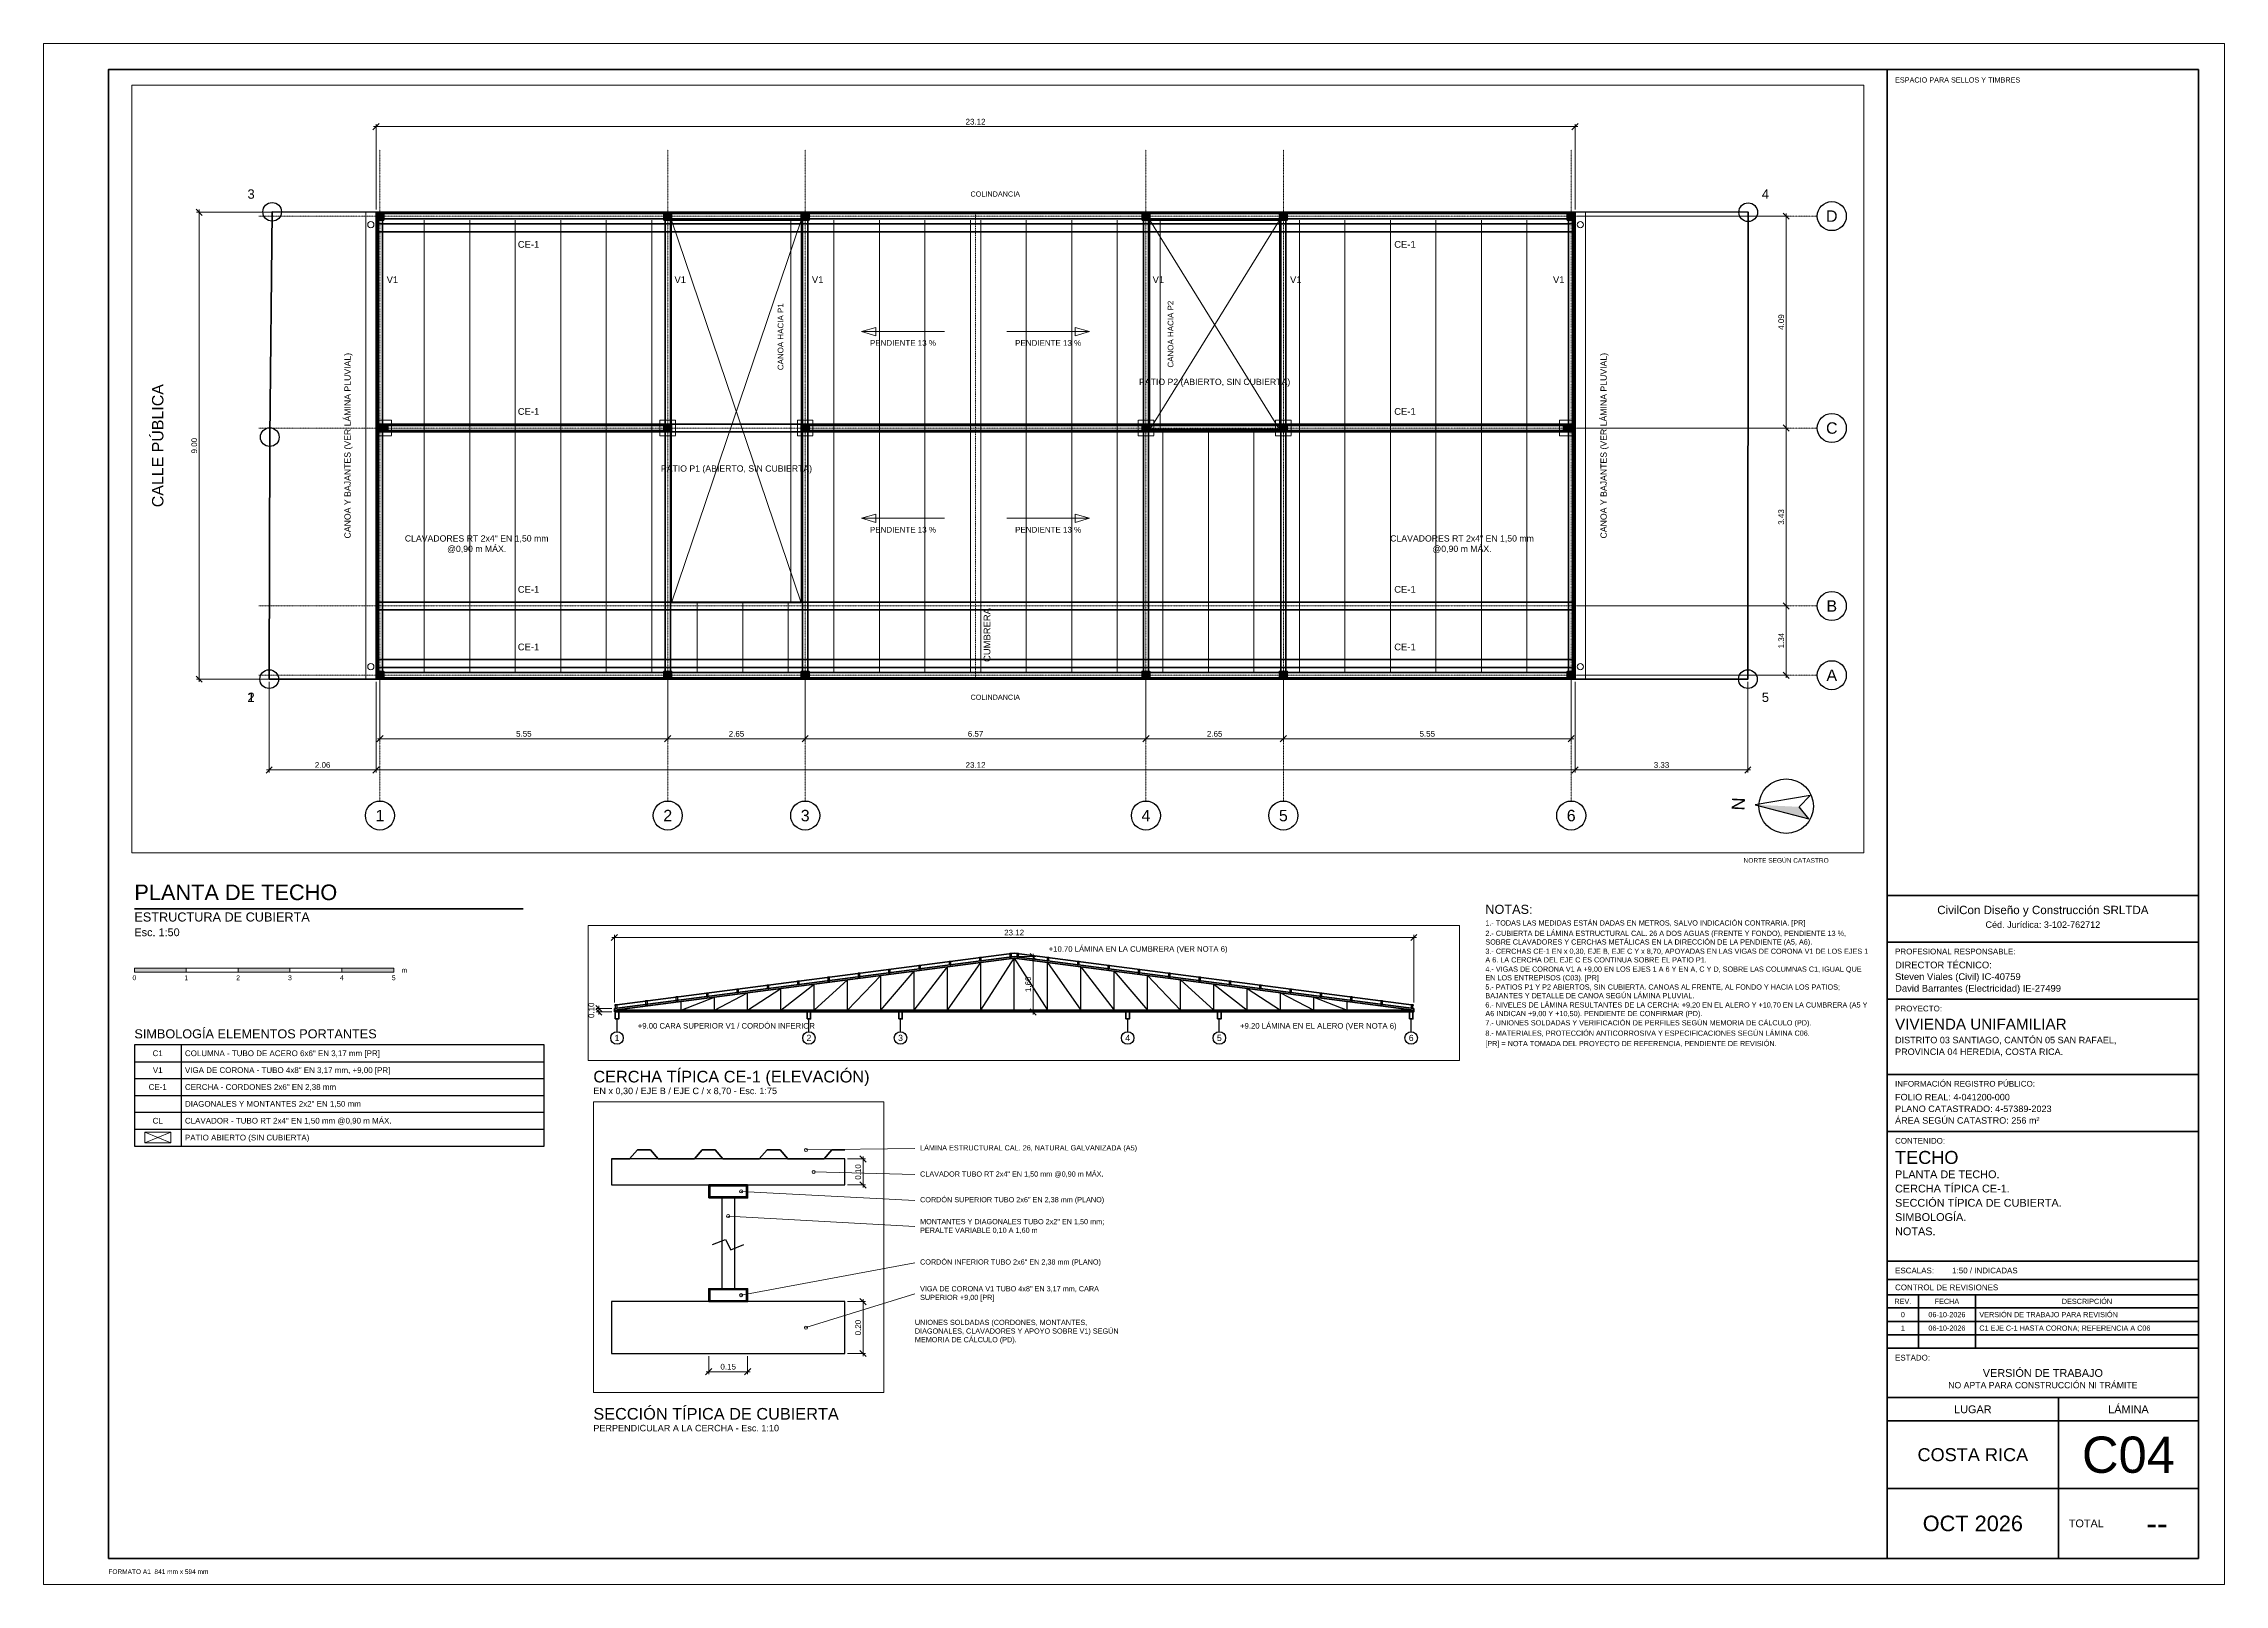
# Paper-space layout 'C04-TECHO' of a CAD drawing. Header units: metres, sheet in millimetres. Extents: x 0 to 841, y 0 to 594.
# The model-space entities are those that its viewports show. They can reach past a viewport. Long polylines and large blocks are cut down to what shows.
import ezdxf
from ezdxf.enums import TextEntityAlignment as Align

# ---------------------------------------------------------------- set-up
doc = ezdxf.new("R2010")
doc.units = ezdxf.units.M
for name, pattern in [('CENTER', [5.08, 3.175, -0.635, 0.635, -0.635]), ('DASHDOT', [3.556, 2.54, -0.508, 0, -0.508]), ('DASHED', [1.524, 1.27, -0.254])]:
    doc.linetypes.add(name, pattern=pattern)
for name, color, linetype, lineweight in [('A-CAJETIN', 7, 'Continuous', 35), ('A-CAJETIN-TXT', 7, 'Continuous', 25), ('A-COTA-50', 7, 'Continuous', 18), ('A-EJES', 8, 'CENTER', 13), ('A-EJES-TXT', 7, 'Continuous', 25), ('A-ESCALA-GRAF', 7, 'Continuous', 18), ('A-ESPACIOS', 7, 'Continuous', 25), ('A-MARCO', 7, 'Continuous', 70), ('A-NORTE', 7, 'Continuous', 25), ('A-NOTAS', 7, 'Continuous', 18), ('A-TABLAS', 7, 'Continuous', 25), ('A-TEXTO', 7, 'Continuous', 18), ('A-TITULOS', 7, 'Continuous', 35), ('A-TXT-50', 7, 'Continuous', 18), ('E-CERCHA', 7, 'Continuous', 35), ('E-CLAVADOR', 7, 'Continuous', 13), ('E-COLUMNA', 7, 'Continuous', 35), ('E-COTA', 7, 'Continuous', 18), ('E-CUBIERTA', 7, 'Continuous', 25), ('E-CUMBRERA', 7, 'DASHDOT', 18), ('E-DET', 7, 'Continuous', 50), ('E-FORRO', 8, 'DASHED', 13), ('E-PLUVIAL', 7, 'Continuous', 18), ('E-REF', 7, 'Continuous', 25), ('E-TXT', 7, 'Continuous', 18), ('E-VACIO', 8, 'Continuous', 13), ('E-VIGA', 7, 'Continuous', 35), ('T-LINDERO', 7, 'Continuous', 50), ('T-VERTICE', 7, 'Continuous', 25)]:
    doc.layers.add(name, color=color, linetype=linetype, lineweight=lineweight)
doc.layers.add('A-VIEWPORT', color=8, linetype='Continuous', lineweight=13, plot=False)
doc.styles.add('ARIAL', font='arial.ttf')
doc.dimstyles.new('COTA-10', dxfattribs={"dimtxt": 0.022, "dimasz": 0.012, "dimexe": 0.01, "dimexo": 0.01, "dimgap": 0.008, "dimtad": 1, "dimzin": 0, "dimdsep": 46, "dimtxsty": 'ARIAL', "dimtsz": 0.012, "dimcen": 2.5, "dimdle": 0.01, "dimclrd": 7, "dimclre": 7, "dimclrt": 7, "dimazin": 3, "dimtfac": 1, "dimtmove": 0, "dimatfit": 3, "dimlwd": 18, "dimlwe": 13})
doc.dimstyles.new('COTA-50', dxfattribs={"dimtxt": 0.11, "dimasz": 0.06, "dimexe": 0.05, "dimexo": 0.05, "dimgap": 0.04, "dimtad": 1, "dimzin": 0, "dimdsep": 46, "dimtxsty": 'ARIAL', "dimtsz": 0.06, "dimcen": 2.5, "dimdle": 0.05, "dimclrd": 7, "dimclre": 7, "dimclrt": 7, "dimazin": 3, "dimtfac": 1, "dimtmove": 0, "dimatfit": 3, "dimlwd": 18, "dimlwe": 13})
doc.dimstyles.new('COTA-75', dxfattribs={"dimtxt": 0.165, "dimasz": 0.09, "dimexe": 0.075, "dimexo": 0.075, "dimgap": 0.06, "dimtad": 1, "dimzin": 0, "dimdsep": 46, "dimtxsty": 'ARIAL', "dimtsz": 0.09, "dimcen": 2.5, "dimdle": 0.075, "dimclrd": 7, "dimclre": 7, "dimclrt": 7, "dimazin": 3, "dimtfac": 1, "dimtmove": 0, "dimatfit": 3, "dimlwd": 18, "dimlwe": 13})

# ---------------------------------------------------------------- blocks, each defined once
blk = doc.blocks.new('NORTE')
blk.add_hatch(color=0).paths.add_polyline_path([(0, 12), (0, -5), (-4.5, -9)])
blk.add_lwpolyline([(0, 12), (-4.5, -9), (0, -5), (4.5, -9)], close=True)
blk.add_circle((0, 0), 10.5)
at = {"style": 'ARIAL'}
blk.add_text('N', height=5, dxfattribs=at).set_placement((0, 14.5), align=Align.BOTTOM_CENTER)
blk = doc.blocks.new('CAJETIN_A1')
for p, q in [((0, 255.6), (120, 255.6)), ((0, 237.6), (120, 237.6)), ((0, 215.6), (120, 215.6)), ((0, 186.6), (120, 186.6)), ((0, 164.6), (120, 164.6)), ((0, 114.6), (120, 114.6)), ((0, 107.6), (120, 107.6)), ((0, 101.6), (120, 101.6)), ((12, 101.6), (12, 81)), ((34, 101.6), (34, 81)), ((0, 96.6), (120, 96.6)), ((0, 91.4), (120, 91.4)), ((0, 86.2), (120, 86.2)), ((0, 81), (120, 81)), ((0, 62), (120, 62)), ((66, 62), (66, 0)), ((0, 53), (120, 53)), ((0, 27), (120, 27))]:
    blk.add_line(p, q)
blk.add_lwpolyline([(0, 0), (120, 0), (120, 574), (0, 574)], close=True)
at = {"style": 'ARIAL'}
for s, height, p in [('ESPACIO PARA SELLOS Y TIMBRES', 2, (3, 571)), ('PROFESIONAL RESPONSABLE:', 2.2, (3, 235.1)), ('PROYECTO:', 2.2, (3, 213.1)), ('INFORMACIÓN REGISTRO PÚBLICO:', 2.2, (3, 184.1)), ('CONTENIDO:', 2.2, (3, 162.1)), ('ESCALAS:', 2.2, (3, 112.1)), ('CONTROL DE REVISIONES', 2.2, (3, 105.6)), ('ESTADO:', 2.2, (3, 78.5))]:
    blk.add_text(s, height=height, dxfattribs=at).set_placement(p, align=Align.TOP_LEFT)
for s, height, p in [('REV.', 2, (6, 99.1)), ('FECHA', 2, (23, 99.1)), ('DESCRIPCIÓN', 2, (77, 99.1)), ('LUGAR', 3, (33, 57.5)), ('LÁMINA', 3, (93, 57.5))]:
    blk.add_text(s, height=height, dxfattribs=at).set_placement(p, align=Align.MIDDLE_CENTER)
blk.add_text('TOTAL', height=3, dxfattribs=at).set_placement((70, 13.5), align=Align.MIDDLE_LEFT)
for tag, height, p in [('EMPRESA_CED', 2.5, (60, 245.6)), ('EMPRESA', 3.2, (60, 251.6)), ('ESTADO_1', 3, (60, 73)), ('ESTADO_2', 2.4, (60, 68))]:
    blk.add_attdef(tag, text='', height=height, dxfattribs=at).set_placement(p, align=Align.TOP_CENTER)
for tag, height, p in [('PROF_1', 2.6, (3, 230.1)), ('PROF_2', 2.6, (3, 225.6)), ('PROF_3', 2.6, (3, 221.1)), ('PROYECTO', 4.2, (3, 208.1)), ('UBIC_1', 2.5, (3, 201.1)), ('UBIC_2', 2.5, (3, 196.6)), ('UBIC_3', 2.5, (3, 192.1)), ('REG_1', 2.5, (3, 179.1)), ('REG_2', 2.5, (3, 174.6)), ('REG_3', 2.5, (3, 170.1)), ('CONT_TIT', 5, (3, 157.1)), ('CONT_1', 3, (3, 149.6)), ('CONT_2', 3, (3, 144.1)), ('CONT_3', 3, (3, 138.6)), ('CONT_4', 3, (3, 133.1)), ('CONT_5', 3, (3, 127.6)), ('CONT_6', 3, (3, 122.1)), ('ESCALAS', 2.2, (25, 112.1))]:
    blk.add_attdef(tag, text='', height=height, dxfattribs=at).set_placement(p, align=Align.TOP_LEFT)
for tag, height, p in [('REV0_N', 2, (6, 94)), ('REV0_F', 2, (23, 94)), ('REV1_N', 2, (6, 88.8)), ('REV2_N', 2, (6, 83.6)), ('REV1_F', 2, (23, 88.8)), ('REV2_F', 2, (23, 83.6)), ('LUGAR', 5, (33, 40)), ('LAMINA', 14, (93, 40)), ('TOTAL', 9, (104, 13.5)), ('FECHA', 6, (33, 13.5))]:
    blk.add_attdef(tag, text='', height=height, dxfattribs=at).set_placement(p, align=Align.MIDDLE_CENTER)
for tag, p in [('REV0_D', (35.5, 94)), ('REV1_D', (35.5, 88.8)), ('REV2_D', (35.5, 83.6))]:
    blk.add_attdef(tag, text='', height=2, dxfattribs=at).set_placement(p, align=Align.MIDDLE_LEFT)
blk = doc.blocks.new('_OBLIQUE')
at = {"color": 0, "linetype": 'BYBLOCK'}
blk.add_line((-0.5, -0.5), (0.5, 0.5), dxfattribs=at)
blk = doc.blocks.new('*D9')
at = {"color": 7, "lineweight": 18}
blk.add_line((29.25, 0.025), (29.25, 1.46), dxfattribs=at)
at = {"color": 7, "lineweight": 13}
for p, q in [((25.23, 1.41), (29.3, 1.41)), ((25.23, 0.075), (29.3, 0.075))]:
    blk.add_line(p, q, dxfattribs=at)
at = {"layer": 'Defpoints'}
for p in [(25.18, 1.41), (25.18, 0.075), (29.25, 0.075)]:
    blk.add_point(p, dxfattribs=at)
at = {"layer": 'A-COTA-50', "color": 7, "xscale": 0.12, "yscale": 0.12, "rotation": 90}
for p in [(29.25, 1.41), (29.25, 0.075)]:
    blk.add_blockref('_OBLIQUE', p, dxfattribs=at)
at = {"layer": 'A-COTA-50', "color": 7, "insert": (29.155, 0.7425), "char_height": 0.11, "attachment_point": 5, "rotation": 90, "style": 'ARIAL'}
blk.add_mtext('1.34', dxfattribs=at)

msp = doc.modelspace()

# ---------------------------------------------------------------- hatches: boundary and pattern name
at = {"layer": 'E-COLUMNA'}
for points in [[(2.06, 8.85), (2.06, 9), (2.21, 9), (2.21, 8.85)], [(7.61, 8.85), (7.61, 9), (7.76, 9), (7.76, 8.85)], [(10.26, 8.85), (10.26, 9), (10.41, 9), (10.41, 8.85)], [(16.83, 8.85), (16.83, 9), (16.98, 9), (16.98, 8.85)], [(19.48, 8.85), (19.48, 9), (19.63, 9), (19.63, 8.85)], [(25.03, 8.85), (25.03, 9), (25.18, 9), (25.18, 8.85)], [(2.135, 4.765), (2.135, 4.915), (2.285, 4.915), (2.285, 4.765)], [(7.61, 4.765), (7.61, 4.915), (7.76, 4.915), (7.76, 4.765)], [(10.26, 4.765), (10.26, 4.915), (10.41, 4.915), (10.41, 4.765)], [(16.83, 4.765), (16.83, 4.915), (16.98, 4.915), (16.98, 4.765)], [(19.48, 4.765), (19.48, 4.915), (19.63, 4.915), (19.63, 4.765)], [(24.955, 4.765), (24.955, 4.915), (25.105, 4.915), (25.105, 4.765)], [(2.06, 0), (2.06, 0.15), (2.21, 0.15), (2.21, 0)], [(7.61, 0), (7.61, 0.15), (7.76, 0.15), (7.76, 0)], [(10.26, 0), (10.26, 0.15), (10.41, 0.15), (10.41, 0)], [(16.83, 0), (16.83, 0.15), (16.98, 0.15), (16.98, 0)], [(19.48, 0), (19.48, 0.15), (19.63, 0.15), (19.63, 0)], [(25.03, 0), (25.03, 0.15), (25.18, 0.15), (25.18, 0)]]:
    msp.add_hatch(color=7, dxfattribs=at).paths.add_polyline_path(points)

# ---------------------------------------------------------------- linework, layer by layer
at = {"layer": 'A-EJES', "ltscale": 0.05}
for p, q in [((2.135, -2.35), (2.135, 10.2)), ((7.685, -2.35), (7.685, 10.2)), ((10.335, -2.35), (10.335, 10.2)), ((16.905, -2.35), (16.905, 10.2)), ((19.555, -2.35), (19.555, 10.2)), ((25.105, -2.35), (25.105, 10.2)), ((-0.2, 8.925), (29.85, 8.925)), ((-0.2, 4.84), (29.85, 4.84)), ((-0.2, 1.41), (29.85, 1.41)), ((-0.2, 0.075), (29.85, 0.075))]:
    msp.add_line(p, q, dxfattribs=at)
at = {"layer": 'A-EJES-TXT'}
for centre in [(30.13, 8.925), (30.13, 4.84), (30.13, 1.41), (30.13, 0.075), (2.135, -2.63), (7.685, -2.63), (10.335, -2.63), (16.905, -2.63), (19.555, -2.63), (25.105, -2.63)]:
    msp.add_circle(centre, 0.28, dxfattribs=at)
at = {"layer": 'E-CERCHA'}
for points in [[(2.06, 8.625), (2.06, 8.775), (25.18, 8.775), (25.18, 8.625)], [(2.06, 4.765), (2.06, 4.915), (25.18, 4.915), (25.18, 4.765)], [(2.06, 1.335), (2.06, 1.485), (25.18, 1.485), (25.18, 1.335)], [(2.06, 0.225), (2.06, 0.375), (25.18, 0.375), (25.18, 0.225)]]:
    msp.add_lwpolyline(points, close=True, dxfattribs=at)
at = {"layer": 'E-CLAVADOR'}
for p, q in [((2.11, 0.15), (2.11, 8.85)), ((2.9877, 0.15), (2.9877, 8.85)), ((3.8654, 0.15), (3.8654, 8.85)), ((4.7431, 0.15), (4.7431, 8.85)), ((5.6208, 0.15), (5.6208, 8.85)), ((6.4985, 0.15), (6.4985, 8.85)), ((7.3762, 0.15), (7.3762, 8.85)), ((10.8869, 0.15), (10.8869, 8.85)), ((11.7646, 0.15), (11.7646, 8.85)), ((12.6423, 0.15), (12.6423, 8.85)), ((13.52, 0.15), (13.52, 8.85)), ((13.72, 0.15), (13.72, 8.85)), ((14.5977, 0.15), (14.5977, 8.85)), ((15.4754, 0.15), (15.4754, 8.85)), ((16.3531, 0.15), (16.3531, 8.85)), ((19.8638, 0.15), (19.8638, 8.85)), ((20.7415, 0.15), (20.7415, 8.85)), ((21.6192, 0.15), (21.6192, 8.85)), ((22.4969, 0.15), (22.4969, 8.85)), ((23.3746, 0.15), (23.3746, 8.85)), ((24.2523, 0.15), (24.2523, 8.85)), ((25.13, 0.15), (25.13, 8.85)), ((17.2308, 0.15), (17.2308, 4.81)), ((18.1085, 0.15), (18.1085, 4.81)), ((18.9862, 0.15), (18.9862, 4.81)), ((8.2538, 0.15), (8.2538, 1.47)), ((9.1315, 0.15), (9.1315, 1.47)), ((10.0092, 0.15), (10.0092, 1.47))]:
    msp.add_line(p, q, dxfattribs=at)
at = {"layer": 'E-COLUMNA'}
for points in [[(2.06, 8.85), (2.06, 9), (2.21, 9), (2.21, 8.85)], [(7.61, 8.85), (7.61, 9), (7.76, 9), (7.76, 8.85)], [(10.26, 8.85), (10.26, 9), (10.41, 9), (10.41, 8.85)], [(16.83, 8.85), (16.83, 9), (16.98, 9), (16.98, 8.85)], [(19.48, 8.85), (19.48, 9), (19.63, 9), (19.63, 8.85)], [(25.03, 8.85), (25.03, 9), (25.18, 9), (25.18, 8.85)], [(2.135, 4.765), (2.135, 4.915), (2.285, 4.915), (2.285, 4.765)], [(7.61, 4.765), (7.61, 4.915), (7.76, 4.915), (7.76, 4.765)], [(10.26, 4.765), (10.26, 4.915), (10.41, 4.915), (10.41, 4.765)], [(16.83, 4.765), (16.83, 4.915), (16.98, 4.915), (16.98, 4.765)], [(19.48, 4.765), (19.48, 4.915), (19.63, 4.915), (19.63, 4.765)], [(24.955, 4.765), (24.955, 4.915), (25.105, 4.915), (25.105, 4.765)], [(2.06, 0), (2.06, 0.15), (2.21, 0.15), (2.21, 0)], [(7.61, 0), (7.61, 0.15), (7.76, 0.15), (7.76, 0)], [(10.26, 0), (10.26, 0.15), (10.41, 0.15), (10.41, 0)], [(16.83, 0), (16.83, 0.15), (16.98, 0.15), (16.98, 0)], [(19.48, 0), (19.48, 0.15), (19.63, 0.15), (19.63, 0)], [(25.03, 0), (25.03, 0.15), (25.18, 0.15), (25.18, 0)]]:
    msp.add_lwpolyline(points, close=True, dxfattribs=at)
at = {"layer": 'E-CUBIERTA'}
for points in [[(2.06, 0), (2.06, 9), (25.18, 9), (25.18, 0)], [(7.76, 1.47), (7.76, 8.85), (10.26, 8.85), (10.26, 1.47)], [(16.98, 4.81), (16.98, 8.85), (19.48, 8.85), (19.48, 4.81)]]:
    msp.add_lwpolyline(points, close=True, dxfattribs=at)
at = {"layer": 'E-CUMBRERA', "ltscale": 0.02}
msp.add_line((13.62, 0), (13.62, 9), dxfattribs=at)
at = {"layer": 'E-DET'}
for p, q in [((102.06, 9), (102.06, 9.1)), ((125.18, 9), (125.18, 9.1))]:
    msp.add_line(p, q, dxfattribs=at)
for points in [[(102.06, 9.2), (113.62, 10.7028), (125.18, 9.2)], [(102.06, 9.1), (113.62, 10.6028), (125.18, 9.1)], [(102.06, 9.05), (113.62, 10.5528), (125.18, 9.05)], [(199.55, 0.55), (199.62, 0.55), (199.65, 0.585), (199.7, 0.585), (199.73, 0.55), (199.8, 0.55), (199.87, 0.55), (199.9, 0.585), (199.95, 0.585), (199.98, 0.55), (200.05, 0.55), (200.12, 0.55), (200.15, 0.585), (200.2, 0.585), (200.23, 0.55), (200.3, 0.55), (200.37, 0.55), (200.4, 0.585), (200.45, 0.585)]]:
    msp.add_lwpolyline(points, dxfattribs=at)
for points in [[(102.06, 9), (125.18, 9), (125.18, 9.05), (102.06, 9.05)], [(102.085, 8.8), (102.185, 8.8), (102.185, 9), (102.085, 9)], [(107.635, 8.8), (107.735, 8.8), (107.735, 9), (107.635, 9)], [(110.285, 8.8), (110.385, 8.8), (110.385, 9), (110.285, 9)], [(116.855, 8.8), (116.955, 8.8), (116.955, 9), (116.855, 9)], [(119.505, 8.8), (119.605, 8.8), (119.605, 9), (119.505, 9)], [(125.055, 8.8), (125.155, 8.8), (125.155, 9), (125.055, 9)], [(199.925, 0.4), (200.075, 0.4), (200.075, 0.45), (199.925, 0.45)], [(199.925, 0), (200.075, 0), (200.075, 0.05), (199.925, 0.05)]]:
    msp.add_lwpolyline(points, close=True, dxfattribs=at)
at = {"layer": 'E-FORRO'}
for points in [[(2.06, 4.69), (2.06, 4.99), (2.36, 4.99), (2.36, 4.69)], [(7.535, 4.69), (7.535, 4.99), (7.835, 4.99), (7.835, 4.69)], [(10.185, 4.69), (10.185, 4.99), (10.485, 4.99), (10.485, 4.69)], [(16.755, 4.69), (16.755, 4.99), (17.055, 4.99), (17.055, 4.69)], [(19.405, 4.69), (19.405, 4.99), (19.705, 4.99), (19.705, 4.69)], [(24.88, 4.69), (24.88, 4.99), (25.18, 4.99), (25.18, 4.69)]]:
    msp.add_lwpolyline(points, close=True, dxfattribs=at)
at = {"layer": 'E-PLUVIAL'}
for points in [[(1.86, 0), (1.86, 9), (2.06, 9), (2.06, 0)], [(25.18, 0), (25.18, 9), (25.38, 9), (25.38, 0)], [(10.06, 1.47), (10.06, 8.85), (10.26, 8.85), (10.26, 1.47)], [(16.98, 4.81), (16.98, 8.85), (17.18, 8.85), (17.18, 4.81)]]:
    msp.add_lwpolyline(points, close=True, dxfattribs=at)
for centre in [(1.96, 8.76), (25.28, 8.76), (1.96, 0.24), (25.28, 0.24)]:
    msp.add_circle(centre, 0.06, dxfattribs=at)
at = {"layer": 'E-REF'}
for p, q in [((112.6567, 9.05), (113.62, 10.5528)), ((113.62, 9.05), (113.62, 10.5528)), ((113.62, 10.5528), (114.5833, 9.05)), ((111.6933, 9.05), (112.6567, 10.4276)), ((112.6567, 9.05), (112.6567, 10.4276)), ((114.5833, 9.05), (114.5833, 10.4276)), ((114.5833, 10.4276), (115.5467, 9.05)), ((110.73, 9.05), (111.6933, 10.3023)), ((111.6933, 9.05), (111.6933, 10.3023)), ((115.5467, 9.05), (115.5467, 10.3023)), ((115.5467, 10.3023), (116.51, 9.05)), ((109.7667, 9.05), (110.73, 10.1771)), ((110.73, 9.05), (110.73, 10.1771)), ((116.51, 9.05), (116.51, 10.1771)), ((116.51, 10.1771), (117.4733, 9.05)), ((108.8033, 9.05), (109.7667, 10.0519)), ((109.7667, 9.05), (109.7667, 10.0519)), ((117.4733, 9.05), (117.4733, 10.0519)), ((117.4733, 10.0519), (118.4367, 9.05)), ((107.84, 9.05), (108.8033, 9.9266)), ((108.8033, 9.05), (108.8033, 9.9266)), ((118.4367, 9.05), (118.4367, 9.9266)), ((118.4367, 9.9266), (119.4, 9.05)), ((106.8767, 9.05), (107.84, 9.8014)), ((107.84, 9.05), (107.84, 9.8014)), ((119.4, 9.05), (119.4, 9.8014)), ((119.4, 9.8014), (120.3633, 9.05)), ((105.9133, 9.05), (106.8767, 9.6762)), ((106.8767, 9.05), (106.8767, 9.6762)), ((120.3633, 9.05), (120.3633, 9.6762)), ((120.3633, 9.6762), (121.3267, 9.05)), ((104.95, 9.05), (105.9133, 9.5509)), ((105.9133, 9.05), (105.9133, 9.5509)), ((121.3267, 9.05), (121.3267, 9.5509)), ((121.3267, 9.5509), (122.29, 9.05)), ((103.9867, 9.05), (104.95, 9.4257)), ((104.95, 9.05), (104.95, 9.4257)), ((122.29, 9.05), (122.29, 9.4257)), ((122.29, 9.4257), (123.2533, 9.05)), ((103.9867, 9.05), (103.9867, 9.3005)), ((123.2533, 9.05), (123.2533, 9.3005)), ((102.135, 8.43), (102.135, 8.78)), ((107.685, 8.43), (107.685, 8.78)), ((110.335, 8.43), (110.335, 8.78)), ((116.905, 8.43), (116.905, 8.78)), ((119.555, 8.43), (119.555, 8.78)), ((125.105, 8.43), (125.105, 8.78)), ((199.94, 0.22), (199.99, 0.24)), ((199.99, 0.24), (200.01, 0.2)), ((200.01, 0.2), (200.06, 0.22))]:
    msp.add_line(p, q, dxfattribs=at)
for points in [[(113.495, 10.5898), (113.545, 10.5898), (113.545, 10.6898), (113.495, 10.6898)], [(113.695, 10.5898), (113.745, 10.5898), (113.745, 10.6898), (113.695, 10.6898)], [(112.6173, 10.4757), (112.6673, 10.4757), (112.6673, 10.5757), (112.6173, 10.5757)], [(114.5727, 10.4757), (114.6227, 10.4757), (114.6227, 10.5757), (114.5727, 10.5757)], [(111.7396, 10.3616), (111.7896, 10.3616), (111.7896, 10.4616), (111.7396, 10.4616)], [(115.4504, 10.3616), (115.5004, 10.3616), (115.5004, 10.4616), (115.4504, 10.4616)], [(110.8619, 10.2475), (110.9119, 10.2475), (110.9119, 10.3475), (110.8619, 10.3475)], [(116.3281, 10.2475), (116.3781, 10.2475), (116.3781, 10.3475), (116.3281, 10.3475)], [(109.9842, 10.1334), (110.0342, 10.1334), (110.0342, 10.2334), (109.9842, 10.2334)], [(117.2058, 10.1334), (117.2558, 10.1334), (117.2558, 10.2334), (117.2058, 10.2334)], [(109.1065, 10.0193), (109.1565, 10.0193), (109.1565, 10.1193), (109.1065, 10.1193)], [(118.0835, 10.0193), (118.1335, 10.0193), (118.1335, 10.1193), (118.0835, 10.1193)], [(108.2288, 9.9052), (108.2788, 9.9052), (108.2788, 10.0052), (108.2288, 10.0052)], [(118.9612, 9.9052), (119.0112, 9.9052), (119.0112, 10.0052), (118.9612, 10.0052)], [(107.3512, 9.7911), (107.4012, 9.7911), (107.4012, 9.8911), (107.3512, 9.8911)], [(119.8388, 9.7911), (119.8888, 9.7911), (119.8888, 9.8911), (119.8388, 9.8911)], [(106.4735, 9.677), (106.5235, 9.677), (106.5235, 9.777), (106.4735, 9.777)], [(120.7165, 9.677), (120.7665, 9.677), (120.7665, 9.777), (120.7165, 9.777)], [(105.5958, 9.5629), (105.6458, 9.5629), (105.6458, 9.6629), (105.5958, 9.6629)], [(121.5942, 9.5629), (121.6442, 9.5629), (121.6442, 9.6629), (121.5942, 9.6629)], [(104.7181, 9.4488), (104.7681, 9.4488), (104.7681, 9.5488), (104.7181, 9.5488)], [(122.4719, 9.4488), (122.5219, 9.4488), (122.5219, 9.5488), (122.4719, 9.5488)], [(103.8404, 9.3347), (103.8904, 9.3347), (103.8904, 9.4347), (103.8404, 9.4347)], [(123.3496, 9.3347), (123.3996, 9.3347), (123.3996, 9.4347), (123.3496, 9.4347)], [(102.9627, 9.2206), (103.0127, 9.2206), (103.0127, 9.3206), (102.9627, 9.3206)], [(124.2273, 9.2206), (124.2773, 9.2206), (124.2773, 9.3206), (124.2273, 9.3206)], [(102.085, 9.1065), (102.135, 9.1065), (102.135, 9.2065), (102.085, 9.2065)], [(125.105, 9.1065), (125.155, 9.1065), (125.155, 9.2065), (125.105, 9.2065)], [(199.55, 0.45), (200.45, 0.45), (200.45, 0.55), (199.55, 0.55)], [(199.9298, 0.4048), (200.0702, 0.4048), (200.0702, 0.4452), (199.9298, 0.4452)], [(199.975, 0.05), (200.025, 0.05), (200.025, 0.4), (199.975, 0.4)], [(199.55, -0.2), (200.45, -0.2), (200.45, 0), (199.55, 0)], [(199.9298, 0.0048), (200.0702, 0.0048), (200.0702, 0.0452), (199.9298, 0.0452)]]:
    msp.add_lwpolyline(points, close=True, dxfattribs=at)
for centre in [(102.135, 8.25), (107.685, 8.25), (110.335, 8.25), (116.905, 8.25), (119.555, 8.25), (125.105, 8.25)]:
    msp.add_circle(centre, 0.18, dxfattribs=at)
at = {"layer": 'E-TXT'}
for p, q in [((13.02, 6.7), (11.42, 6.7)), ((14.22, 6.7), (15.82, 6.7)), ((13.02, 3.1), (11.42, 3.1)), ((14.22, 3.1), (15.82, 3.1))]:
    msp.add_line(p, q, dxfattribs=at)
for points in [[(11.42, 6.7), (11.7, 6.62), (11.7, 6.78)], [(15.82, 6.7), (15.54, 6.62), (15.54, 6.78)], [(11.42, 3.1), (11.7, 3.02), (11.7, 3.18)], [(15.82, 3.1), (15.54, 3.02), (15.54, 3.18)]]:
    msp.add_lwpolyline(points, close=True, dxfattribs=at)
at = {"layer": 'E-VACIO'}
for p, q in [((7.76, 1.47), (10.26, 8.85)), ((7.76, 8.85), (10.26, 1.47)), ((16.98, 4.81), (19.48, 8.85)), ((16.98, 8.85), (19.48, 4.81))]:
    msp.add_line(p, q, dxfattribs=at)
at = {"layer": 'E-VIGA'}
for points in [[(2.085, 0.075), (2.085, 8.925), (2.185, 8.925), (2.185, 0.075)], [(2.135, 8.875), (2.135, 8.975), (25.105, 8.975), (25.105, 8.875)], [(7.635, 0.075), (7.635, 8.925), (7.735, 8.925), (7.735, 0.075)], [(10.285, 0.075), (10.285, 8.925), (10.385, 8.925), (10.385, 0.075)], [(16.855, 0.075), (16.855, 8.925), (16.955, 8.925), (16.955, 0.075)], [(19.505, 0.075), (19.505, 8.925), (19.605, 8.925), (19.605, 0.075)], [(25.055, 0.075), (25.055, 8.925), (25.155, 8.925), (25.155, 0.075)], [(2.135, 4.79), (2.135, 4.89), (7.685, 4.89), (7.685, 4.79)], [(10.335, 4.79), (10.335, 4.89), (25.105, 4.89), (25.105, 4.79)], [(2.135, 0.025), (2.135, 0.125), (25.105, 0.125), (25.105, 0.025)]]:
    msp.add_lwpolyline(points, close=True, dxfattribs=at)
at = {"layer": 'T-LINDERO'}
msp.add_lwpolyline([(0, 0), (0.0109, 4.6647), (0.0566, 9.0074), (28.5181, 8.9998), (28.512, 0)], close=True, dxfattribs=at)
at = {"layer": 'T-VERTICE'}
for centre in [(0.0566, 9.0074), (28.5181, 8.9998), (0.0109, 4.6647), (0, 0), (28.512, 0)]:
    msp.add_circle(centre, 0.18, dxfattribs=at)

# ---------------------------------------------------------------- texts
at = {"layer": 'A-EJES-TXT', "style": 'ARIAL'}
for s, p in [('D', (30.13, 8.925)), ('C', (30.13, 4.84)), ('B', (30.13, 1.41)), ('A', (30.13, 0.075)), ('1', (2.135, -2.63)), ('2', (7.685, -2.63)), ('3', (10.335, -2.63)), ('4', (16.905, -2.63)), ('5', (19.555, -2.63)), ('6', (25.105, -2.63))]:
    msp.add_text(s, height=0.22, dxfattribs=at).set_placement(p, align=Align.MIDDLE_CENTER)
at = {"layer": 'A-ESPACIOS', "style": 'ARIAL'}
msp.add_text('CALLE PÚBLICA', height=0.22, rotation=90, dxfattribs=at).set_placement((-2.15, 4.5), align=Align.MIDDLE_CENTER)
at = {"layer": 'A-TXT-50', "char_height": 0.1, "width": 6, "attachment_point": 5, "style": 'ARIAL'}
for insert in [(14, 9.35), (14, -0.35)]:
    msp.add_mtext('COLINDANCIA', dxfattribs=dict(at, insert=insert))
at = {"layer": 'E-TXT', "style": 'ARIAL'}
for s, p in [('+10.70 LÁMINA EN LA CUMBRERA (VER NOTA 6)', (114.62, 10.8228)), ('+9.00 CARA SUPERIOR V1 / CORDÓN INFERIOR', (102.735, 8.6)), ('+9.20 LÁMINA EN EL ALERO (VER NOTA 6)', (120.155, 8.6))]:
    msp.add_text(s, height=0.16, dxfattribs=at).set_placement(p, align=Align.MIDDLE_LEFT)
for s, height, p in [('CE-1', 0.13, (5, 8.38)), ('CE-1', 0.13, (21.9, 8.38)), ('1', 0.18, (102.135, 8.25)), ('2', 0.18, (107.685, 8.25)), ('3', 0.18, (110.335, 8.25)), ('4', 0.18, (116.905, 8.25)), ('5', 0.18, (119.555, 8.25)), ('6', 0.18, (125.105, 8.25)), ('V1', 0.13, (2.375, 7.7)), ('V1', 0.13, (7.925, 7.7)), ('V1', 0.13, (10.575, 7.7)), ('V1', 0.13, (17.145, 7.7)), ('V1', 0.13, (19.795, 7.7)), ('V1', 0.13, (24.865, 7.7)), ('PENDIENTE 13 %', 0.11, (12.22, 6.48)), ('PENDIENTE 13 %', 0.11, (15.02, 6.48)), ('PATIO P2 (ABIERTO, SIN CUBIERTA)', 0.12, (18.23, 5.73)), ('CE-1', 0.13, (5, 5.16)), ('CE-1', 0.13, (21.9, 5.16)), ('PATIO P1 (ABIERTO, SIN CUBIERTA)', 0.12, (9.01, 4.06)), ('PENDIENTE 13 %', 0.11, (12.22, 2.88)), ('PENDIENTE 13 %', 0.11, (15.02, 2.88)), ('CE-1', 0.13, (5, 1.73)), ('CE-1', 0.13, (21.9, 1.73)), ('CE-1', 0.13, (5, 0.62)), ('CE-1', 0.13, (21.9, 0.62))]:
    msp.add_text(s, height=height, dxfattribs=at).set_placement(p, align=Align.MIDDLE_CENTER)
for s, height, p in [('CANOA HACIA P1', 0.11, (9.86, 6.6)), ('CANOA HACIA P2', 0.11, (17.38, 6.65)), ('CANOA Y BAJANTES (VER LÁMINA PLUVIAL)', 0.12, (1.51, 4.5)), ('CANOA Y BAJANTES (VER LÁMINA PLUVIAL)', 0.12, (25.73, 4.5)), ('CUMBRERA', 0.13, (13.84, 0.85))]:
    msp.add_text(s, height=height, rotation=90, dxfattribs=at).set_placement(p, align=Align.MIDDLE_CENTER)
at = {"layer": 'E-TXT', "char_height": 0.12, "width": 3.6, "attachment_point": 5, "style": 'ARIAL'}
for insert in [(4, 2.6), (23, 2.6)]:
    msp.add_mtext('CLAVADORES RT 2x4" EN 1,50 mm\\P@0,90 m MÁX.', dxfattribs=dict(at, insert=insert))
at = {"layer": 'T-VERTICE', "style": 'ARIAL'}
for s, p in [('3', (-0.35, 9.35)), ('4', (28.85, 9.35)), ('2', (-0.35, -0.35)), ('1', (-0.35, -0.35)), ('5', (28.85, -0.35))]:
    msp.add_text(s, height=0.18, dxfattribs=at).set_placement(p, align=Align.MIDDLE_CENTER)

# ---------------------------------------------------------------- dimensions: what is measured, and where the dimension line sits
at = {"layer": 'A-COTA-50'}
for base, p1, p2 in [((2.06, 10.65), (2.06, 9), (25.18, 9)), ((0, -1.75), (0, 0), (2.06, 0)), ((2.06, -1.75), (2.06, 0), (25.18, 0)), ((2.135, -1.15), (2.135, 0.075), (7.685, 0.075)), ((7.685, -1.15), (7.685, 0.075), (10.335, 0.075)), ((10.335, -1.15), (10.335, 0.075), (16.905, 0.075)), ((16.905, -1.15), (16.905, 0.075), (19.555, 0.075)), ((19.555, -1.15), (19.555, 0.075), (25.105, 0.075)), ((25.18, -1.75), (25.18, 0), (28.512, 0))]:
    msp.add_linear_dim(base=base, p1=p1, p2=p2, dimstyle='COTA-50', dxfattribs=at).render()
for base, p1, p2 in [((-1.35, 0), (2.06, 0), (2.06, 9)), ((29.25, 4.84), (25.18, 4.84), (25.18, 8.925)), ((29.25, 1.41), (25.18, 1.41), (25.18, 4.84))]:
    msp.add_linear_dim(base=base, p1=p1, p2=p2, angle=90, dimstyle='COTA-50', dxfattribs=at).render()
dim = msp.add_linear_dim(base=(29.25, 0.075), p1=(25.18, 0.075), p2=(25.18, 1.41), angle=90, dimstyle='COTA-50', dxfattribs=at)
dim.commit()
dim.dimension.update_dxf_attribs({"geometry": '*D9', "text_midpoint": (29.155, 0.7425)})
at = {"layer": 'E-COTA'}
for base, p1, p2, dimstyle in [((102.06, 11.1528), (102.06, 9.2), (125.18, 9.2), 'COTA-75'), ((199.925, -0.27), (199.925, -0.2), (200.075, -0.2), 'COTA-10')]:
    msp.add_linear_dim(base=base, p1=p1, p2=p2, dimstyle=dimstyle, dxfattribs=at).render()
for base, p1, p2, dimstyle in [((114.17, 9), (113.62, 9), (113.62, 10.6028), 'COTA-75'), ((101.61, 9), (102.06, 9), (102.06, 9.1), 'COTA-75'), ((200.52, 0.45), (200.45, 0.45), (200.45, 0.55), 'COTA-10'), ((200.52, -0.2), (200.45, -0.2), (200.45, 0), 'COTA-10')]:
    msp.add_linear_dim(base=base, p1=p1, p2=p2, angle=90, dimstyle=dimstyle, dxfattribs=at).render()

psp = doc.layouts.new('C04-TECHO')

# ---------------------------------------------------------------- hatches: boundary and pattern name
at = {"layer": 'A-ESCALA-GRAF'}
for points in [[(35, 236), (55, 236), (55, 237.6), (35, 237.6)], [(75, 236), (95, 236), (95, 237.6), (75, 237.6)], [(115, 236), (135, 236), (135, 237.6), (115, 237.6)]]:
    psp.add_hatch(color=7, dxfattribs=at).paths.add_polyline_path(points)

# ---------------------------------------------------------------- linework, layer by layer
for points in [[(35, 236), (55, 236), (55, 237.6), (35, 237.6)], [(55, 236), (75, 236), (75, 237.6), (55, 237.6)], [(75, 236), (95, 236), (95, 237.6), (75, 237.6)], [(95, 236), (115, 236), (115, 237.6), (95, 237.6)], [(115, 236), (135, 236), (135, 237.6), (115, 237.6)]]:
    psp.add_lwpolyline(points, close=True, dxfattribs=at)
at = {"layer": 'A-MARCO'}
psp.add_lwpolyline([(25, 10), (831, 10), (831, 584), (25, 584)], close=True, dxfattribs=at)
at = {"layer": 'A-TABLAS'}
for p, q in [((53, 208), (53, 201.5)), ((35, 201.5), (193, 201.5)), ((35, 195), (193, 195)), ((53, 201.5), (53, 195)), ((53, 195), (53, 188.5)), ((35, 188.5), (193, 188.5)), ((53, 188.5), (53, 182)), ((35, 182), (193, 182)), ((53, 182), (53, 175.5)), ((35, 175.5), (193, 175.5)), ((53, 175.5), (53, 169))]:
    psp.add_line(p, q, dxfattribs=at)
psp.add_lwpolyline([(35, 169), (193, 169), (193, 208), (35, 208)], close=True, dxfattribs=at)
at = {"layer": 'A-TEXTO'}
for p, q in [((39, 170.2), (49, 174.3)), ((39, 174.3), (49, 170.2)), ((336, 168), (294, 167.5)), ((336, 148), (269, 151.5)), ((336, 158), (297, 159)), ((336, 138), (264, 142)), ((336, 124), (269, 111.5)), ((336, 112), (294, 99))]:
    psp.add_line(p, q, dxfattribs=at)
psp.add_lwpolyline([(39, 170.2), (49, 170.2), (49, 174.3), (39, 174.3)], close=True, dxfattribs=at)
for centre in [(294, 167.5), (269, 151.5), (297, 159), (264, 142), (269, 111.5), (294, 99)]:
    psp.add_circle(centre, 0.6, dxfattribs=at)
at = {"layer": 'A-TITULOS'}
psp.add_line((35, 260.5), (185, 260.5), dxfattribs=at)
at = {"layer": 'A-VIEWPORT'}
psp.add_lwpolyline([(0, 0), (841, 0), (841, 594), (0, 594)], close=True, dxfattribs=at)

# ---------------------------------------------------------------- block references
at = {"layer": 'A-CAJETIN'}
ref = psp.add_blockref('CAJETIN_A1', (711, 10), dxfattribs=at)
ref.add_attrib('EMPRESA', 'CivilCon Diseño y Construcción SRLTDA', dxfattribs={"layer": 'A-CAJETIN-TXT', "height": 3.2, "style": 'ARIAL'}).set_placement((771, 261.6), align=Align.TOP_CENTER)
ref.add_attrib('EMPRESA_CED', 'Céd. Jurídica: 3-102-762712', dxfattribs={"layer": 'A-CAJETIN-TXT', "height": 2.5, "style": 'ARIAL'}).set_placement((771, 255.6), align=Align.TOP_CENTER)
ref.add_attrib('PROF_1', 'DIRECTOR TÉCNICO:', dxfattribs={"layer": 'A-CAJETIN-TXT', "height": 2.6, "style": 'ARIAL'}).set_placement((714, 240.1), align=Align.TOP_LEFT)
ref.add_attrib('PROF_2', 'Steven Viales (Civil) IC-40759', dxfattribs={"layer": 'A-CAJETIN-TXT', "height": 2.6, "style": 'ARIAL'}).set_placement((714, 235.6), align=Align.TOP_LEFT)
ref.add_attrib('PROF_3', 'David Barrantes (Electricidad) IE-27499', dxfattribs={"layer": 'A-CAJETIN-TXT', "height": 2.6, "style": 'ARIAL'}).set_placement((714, 231.1), align=Align.TOP_LEFT)
ref.add_attrib('PROYECTO', 'VIVIENDA UNIFAMILIAR', dxfattribs={"layer": 'A-CAJETIN-TXT', "height": 4.2, "style": 'ARIAL'}).set_placement((714, 218.1), align=Align.TOP_LEFT)
ref.add_attrib('UBIC_1', 'DISTRITO 03 SANTIAGO, CANTÓN 05 SAN RAFAEL,', dxfattribs={"layer": 'A-CAJETIN-TXT', "height": 2.5, "style": 'ARIAL'}).set_placement((714, 211.1), align=Align.TOP_LEFT)
ref.add_attrib('UBIC_2', 'PROVINCIA 04 HEREDIA, COSTA RICA.', dxfattribs={"layer": 'A-CAJETIN-TXT', "height": 2.5, "style": 'ARIAL'}).set_placement((714, 206.6), align=Align.TOP_LEFT)
ref.add_attrib('REG_1', 'FOLIO REAL: 4-041200-000', dxfattribs={"layer": 'A-CAJETIN-TXT', "height": 2.5, "style": 'ARIAL'}).set_placement((714, 189.1), align=Align.TOP_LEFT)
ref.add_attrib('REG_2', 'PLANO CATASTRADO: 4-57389-2023', dxfattribs={"layer": 'A-CAJETIN-TXT', "height": 2.5, "style": 'ARIAL'}).set_placement((714, 184.6), align=Align.TOP_LEFT)
ref.add_attrib('REG_3', 'ÁREA SEGÚN CATASTRO: 256 m²', dxfattribs={"layer": 'A-CAJETIN-TXT', "height": 2.5, "style": 'ARIAL'}).set_placement((714, 180.1), align=Align.TOP_LEFT)
ref.add_attrib('CONT_TIT', 'TECHO', dxfattribs={"layer": 'A-CAJETIN-TXT', "height": 5, "style": 'ARIAL'}).set_placement((714, 167.1), align=Align.TOP_LEFT)
ref.add_attrib('CONT_1', 'PLANTA DE TECHO.', dxfattribs={"layer": 'A-CAJETIN-TXT', "height": 3, "style": 'ARIAL'}).set_placement((714, 159.6), align=Align.TOP_LEFT)
ref.add_attrib('CONT_2', 'CERCHA TÍPICA CE-1.', dxfattribs={"layer": 'A-CAJETIN-TXT', "height": 3, "style": 'ARIAL'}).set_placement((714, 154.1), align=Align.TOP_LEFT)
ref.add_attrib('CONT_3', 'SECCIÓN TÍPICA DE CUBIERTA.', dxfattribs={"layer": 'A-CAJETIN-TXT', "height": 3, "style": 'ARIAL'}).set_placement((714, 148.6), align=Align.TOP_LEFT)
ref.add_attrib('CONT_4', 'SIMBOLOGÍA.', dxfattribs={"layer": 'A-CAJETIN-TXT', "height": 3, "style": 'ARIAL'}).set_placement((714, 143.1), align=Align.TOP_LEFT)
ref.add_attrib('CONT_5', 'NOTAS.', dxfattribs={"layer": 'A-CAJETIN-TXT', "height": 3, "style": 'ARIAL'}).set_placement((714, 137.6), align=Align.TOP_LEFT)
ref.add_attrib('ESCALAS', '1:50 / INDICADAS', dxfattribs={"layer": 'A-CAJETIN-TXT', "height": 2.2, "style": 'ARIAL'}).set_placement((736, 122.1), align=Align.TOP_LEFT)
ref.add_attrib('REV0_N', '0', dxfattribs={"layer": 'A-CAJETIN-TXT', "height": 2, "style": 'ARIAL'}).set_placement((717, 104), align=Align.MIDDLE_CENTER)
ref.add_attrib('REV0_F', '06-10-2026', dxfattribs={"layer": 'A-CAJETIN-TXT', "height": 2, "style": 'ARIAL'}).set_placement((734, 104), align=Align.MIDDLE_CENTER)
ref.add_attrib('REV0_D', 'VERSIÓN DE TRABAJO PARA REVISIÓN', dxfattribs={"layer": 'A-CAJETIN-TXT', "height": 2, "style": 'ARIAL'}).set_placement((746.5, 104), align=Align.MIDDLE_LEFT)
ref.add_attrib('REV1_N', '1', dxfattribs={"layer": 'A-CAJETIN-TXT', "height": 2, "style": 'ARIAL'}).set_placement((717, 98.8), align=Align.MIDDLE_CENTER)
ref.add_attrib('REV1_F', '06-10-2026', dxfattribs={"layer": 'A-CAJETIN-TXT', "height": 2, "style": 'ARIAL'}).set_placement((734, 98.8), align=Align.MIDDLE_CENTER)
ref.add_attrib('REV1_D', 'C1 EJE C-1 HASTA CORONA; REFERENCIA A C06', dxfattribs={"layer": 'A-CAJETIN-TXT', "height": 2, "style": 'ARIAL'}).set_placement((746.5, 98.8), align=Align.MIDDLE_LEFT)
ref.add_attrib('ESTADO_1', 'VERSIÓN DE TRABAJO', dxfattribs={"layer": 'A-CAJETIN-TXT', "height": 3, "style": 'ARIAL'}).set_placement((771, 83), align=Align.TOP_CENTER)
ref.add_attrib('ESTADO_2', 'NO APTA PARA CONSTRUCCIÓN NI TRÁMITE', dxfattribs={"layer": 'A-CAJETIN-TXT', "height": 2.4, "style": 'ARIAL'}).set_placement((771, 78), align=Align.TOP_CENTER)
ref.add_attrib('LUGAR', 'COSTA RICA', dxfattribs={"layer": 'A-CAJETIN-TXT', "height": 5, "style": 'ARIAL'}).set_placement((744, 50), align=Align.MIDDLE_CENTER)
ref.add_attrib('LAMINA', 'C04', dxfattribs={"layer": 'A-CAJETIN-TXT', "height": 14, "style": 'ARIAL'}).set_placement((804, 50), align=Align.MIDDLE_CENTER)
ref.add_attrib('FECHA', 'OCT 2026', dxfattribs={"layer": 'A-CAJETIN-TXT', "height": 6, "style": 'ARIAL'}).set_placement((744, 23.5), align=Align.MIDDLE_CENTER)
ref.add_attrib('TOTAL', '--', dxfattribs={"layer": 'A-CAJETIN-TXT', "height": 9, "style": 'ARIAL'}).set_placement((815, 23.5), align=Align.MIDDLE_CENTER)
at = {"layer": 'A-NORTE', "rotation": 87.28611489610071}
psp.add_blockref('NORTE', (672, 300), dxfattribs=at)

# ---------------------------------------------------------------- texts
at = {"layer": 'A-ESCALA-GRAF', "style": 'ARIAL'}
psp.add_text('m', height=1.87, dxfattribs=at).set_placement((138, 236.8), align=Align.MIDDLE_LEFT)
for s, p in [('0', (35, 234.8)), ('1', (55, 234.8)), ('2', (75, 234.8)), ('3', (95, 234.8)), ('4', (115, 234.8)), ('5', (135, 234.8))]:
    psp.add_text(s, height=1.87, dxfattribs=at).set_placement(p, align=Align.TOP_CENTER)
at = {"layer": 'A-NOTAS', "char_height": 2, "width": 148, "attachment_point": 1, "style": 'ARIAL'}
for s, insert in [('2.- CUBIERTA DE LÁMINA ESTRUCTURAL CAL. 26 A DOS AGUAS (FRENTE Y FONDO), PENDIENTE 13 %, SOBRE CLAVADORES Y CERCHAS METÁLICAS EN LA DIRECCIÓN DE LA PENDIENTE (A5, A6).', (556, 252)), ('1.- TODAS LAS MEDIDAS ESTÁN DADAS EN METROS, SALVO INDICACIÓN CONTRARIA. [PR]', (556, 256)), ('3.- CERCHAS CE-1 EN x 0,30, EJE B, EJE C Y x 8,70, APOYADAS EN LAS VIGAS DE CORONA V1 DE LOS EJES 1 A 6. LA CERCHA DEL EJE C ES CONTINUA SOBRE EL PATIO P1.', (556, 245.1)), ('4.- VIGAS DE CORONA V1 A +9,00 EN LOS EJES 1 A 6 Y EN A, C Y D, SOBRE LAS COLUMNAS C1, IGUAL QUE EN LOS ENTREPISOS (C03). [PR]', (556, 238.2)), ('5.- PATIOS P1 Y P2 ABIERTOS, SIN CUBIERTA. CANOAS AL FRENTE, AL FONDO Y HACIA LOS PATIOS; BAJANTES Y DETALLE DE CANOA SEGÚN LÁMINA PLUVIAL.', (556, 231.3)), ('6.- NIVELES DE LÁMINA RESULTANTES DE LA CERCHA: +9,20 EN EL ALERO Y +10,70 EN LA CUMBRERA (A5 Y A6 INDICAN +9,00 Y +10,50). PENDIENTE DE CONFIRMAR (PD).', (556, 224.4)), ('8.- MATERIALES, PROTECCIÓN ANTICORROSIVA Y ESPECIFICACIONES SEGÚN LÁMINA C06.', (556, 213.5)), ('7.- UNIONES SOLDADAS Y VERIFICACIÓN DE PERFILES SEGÚN MEMORIA DE CÁLCULO (PD).', (556, 217.5)), ('[PR] = NOTA TOMADA DEL PROYECTO DE REFERENCIA, PENDIENTE DE REVISIÓN.', (556, 209.5))]:
    psp.add_mtext(s, dxfattribs=dict(at, insert=insert))
at = {"layer": 'A-TEXTO', "style": 'ARIAL'}
psp.add_text('NORTE SEGÚN CATASTRO', height=1.8, dxfattribs=at).set_placement((672, 280), align=Align.TOP_CENTER)
for s, height, p in [('Esc. 1:50', 3, (35, 249)), ('ESTRUCTURA DE CUBIERTA', 3.5, (35, 254.5))]:
    psp.add_text(s, height=height, dxfattribs=at).set_placement(p, align=Align.BOTTOM_LEFT)
for s, p in [('C1', (44, 204.75)), ('V1', (44, 198.25)), ('CE-1', (44, 191.75)), ('CL', (44, 178.75))]:
    psp.add_text(s, height=2.2, dxfattribs=at).set_placement(p, align=Align.MIDDLE_CENTER)
for s, p in [('COLUMNA - TUBO DE ACERO 6x6" EN 3,17 mm [PR]', (54.5, 204.75)), ('VIGA DE CORONA - TUBO 4x8" EN 3,17 mm, +9,00 [PR]', (54.5, 198.25)), ('CERCHA - CORDONES 2x6" EN 2,38 mm', (54.5, 191.75)), ('DIAGONALES Y MONTANTES 2x2" EN 1,50 mm', (54.5, 185.25)), ('CLAVADOR - TUBO RT 2x4" EN 1,50 mm @0,90 m MÁX.', (54.5, 178.75)), ('PATIO ABIERTO (SIN CUBIERTA)', (54.5, 172.25))]:
    psp.add_text(s, height=2.2, dxfattribs=at).set_placement(p, align=Align.MIDDLE_LEFT)
for s, p in [('EN x 0,30 / EJE B / EJE C / x 8,70 - Esc. 1:75', (212, 191.5)), ('PERPENDICULAR A LA CERCHA - Esc. 1:10', (212, 61.5))]:
    psp.add_text(s, height=2.5, dxfattribs=at).set_placement(p, align=Align.TOP_LEFT)
psp.add_text('FORMATO A1  841 mm x 594 mm', height=1.8, dxfattribs=at).set_placement((25, 4))
at = {"layer": 'A-TEXTO', "char_height": 2, "width": 80, "style": 'ARIAL'}
for s, insert, attachment_point in [('LÁMINA ESTRUCTURAL CAL. 26, NATURAL GALVANIZADA (A5)', (338, 168), 4), ('CLAVADOR TUBO RT 2x4" EN 1,50 mm @0,90 m MÁX.', (338, 158), 4), ('CORDÓN SUPERIOR TUBO 2x6" EN 2,38 mm (PLANO)', (338, 148), 4), ('MONTANTES Y DIAGONALES TUBO 2x2" EN 1,50 mm; PERALTE VARIABLE 0,10 A 1,60 m', (338, 138), 4), ('CORDÓN INFERIOR TUBO 2x6" EN 2,38 mm (PLANO)', (338, 124), 4), ('VIGA DE CORONA V1 TUBO 4x8" EN 3,17 mm, CARA SUPERIOR +9,00 [PR]', (338, 112), 4), ('UNIONES SOLDADAS (CORDONES, MONTANTES, DIAGONALES, CLAVADORES Y APOYO SOBRE V1) SEGÚN MEMORIA DE CÁLCULO (PD).', (336, 102), 1)]:
    psp.add_mtext(s, dxfattribs=dict(at, insert=insert, attachment_point=attachment_point))
at = {"layer": 'A-TITULOS', "style": 'ARIAL'}
psp.add_text('PLANTA DE TECHO', height=6, dxfattribs=at).set_placement((35, 262), align=Align.BOTTOM_LEFT)
for s, height, p in [('NOTAS:', 3.5, (556, 262)), ('SIMBOLOGÍA ELEMENTOS PORTANTES', 3.5, (35, 214)), ('CERCHA TÍPICA CE-1 (ELEVACIÓN)', 4.5, (212, 198)), ('SECCIÓN TÍPICA DE CUBIERTA', 4.5, (212, 68))]:
    psp.add_text(s, height=height, dxfattribs=at).set_placement(p, align=Align.TOP_LEFT)

# ---------------------------------------------------------------- viewports
at = {"layer": 'A-VIEWPORT'}
psp.add_viewport(center=(368, 430), size=(668, 296), view_center_point=(14.05, 4.05), view_height=14.8, dxfattribs=at)
for center, size, view_center_point, view_height, status in [((378, 228), (336, 52), (113.9, 9.55), 3.9, 3), ((268, 130), (112, 112), (200.04, 0.21), 1.12, 4)]:
    psp.add_viewport(center=center, size=size, view_center_point=view_center_point, view_height=view_height, status=status, dxfattribs=at)

doc.saveas('drawing.dxf')
